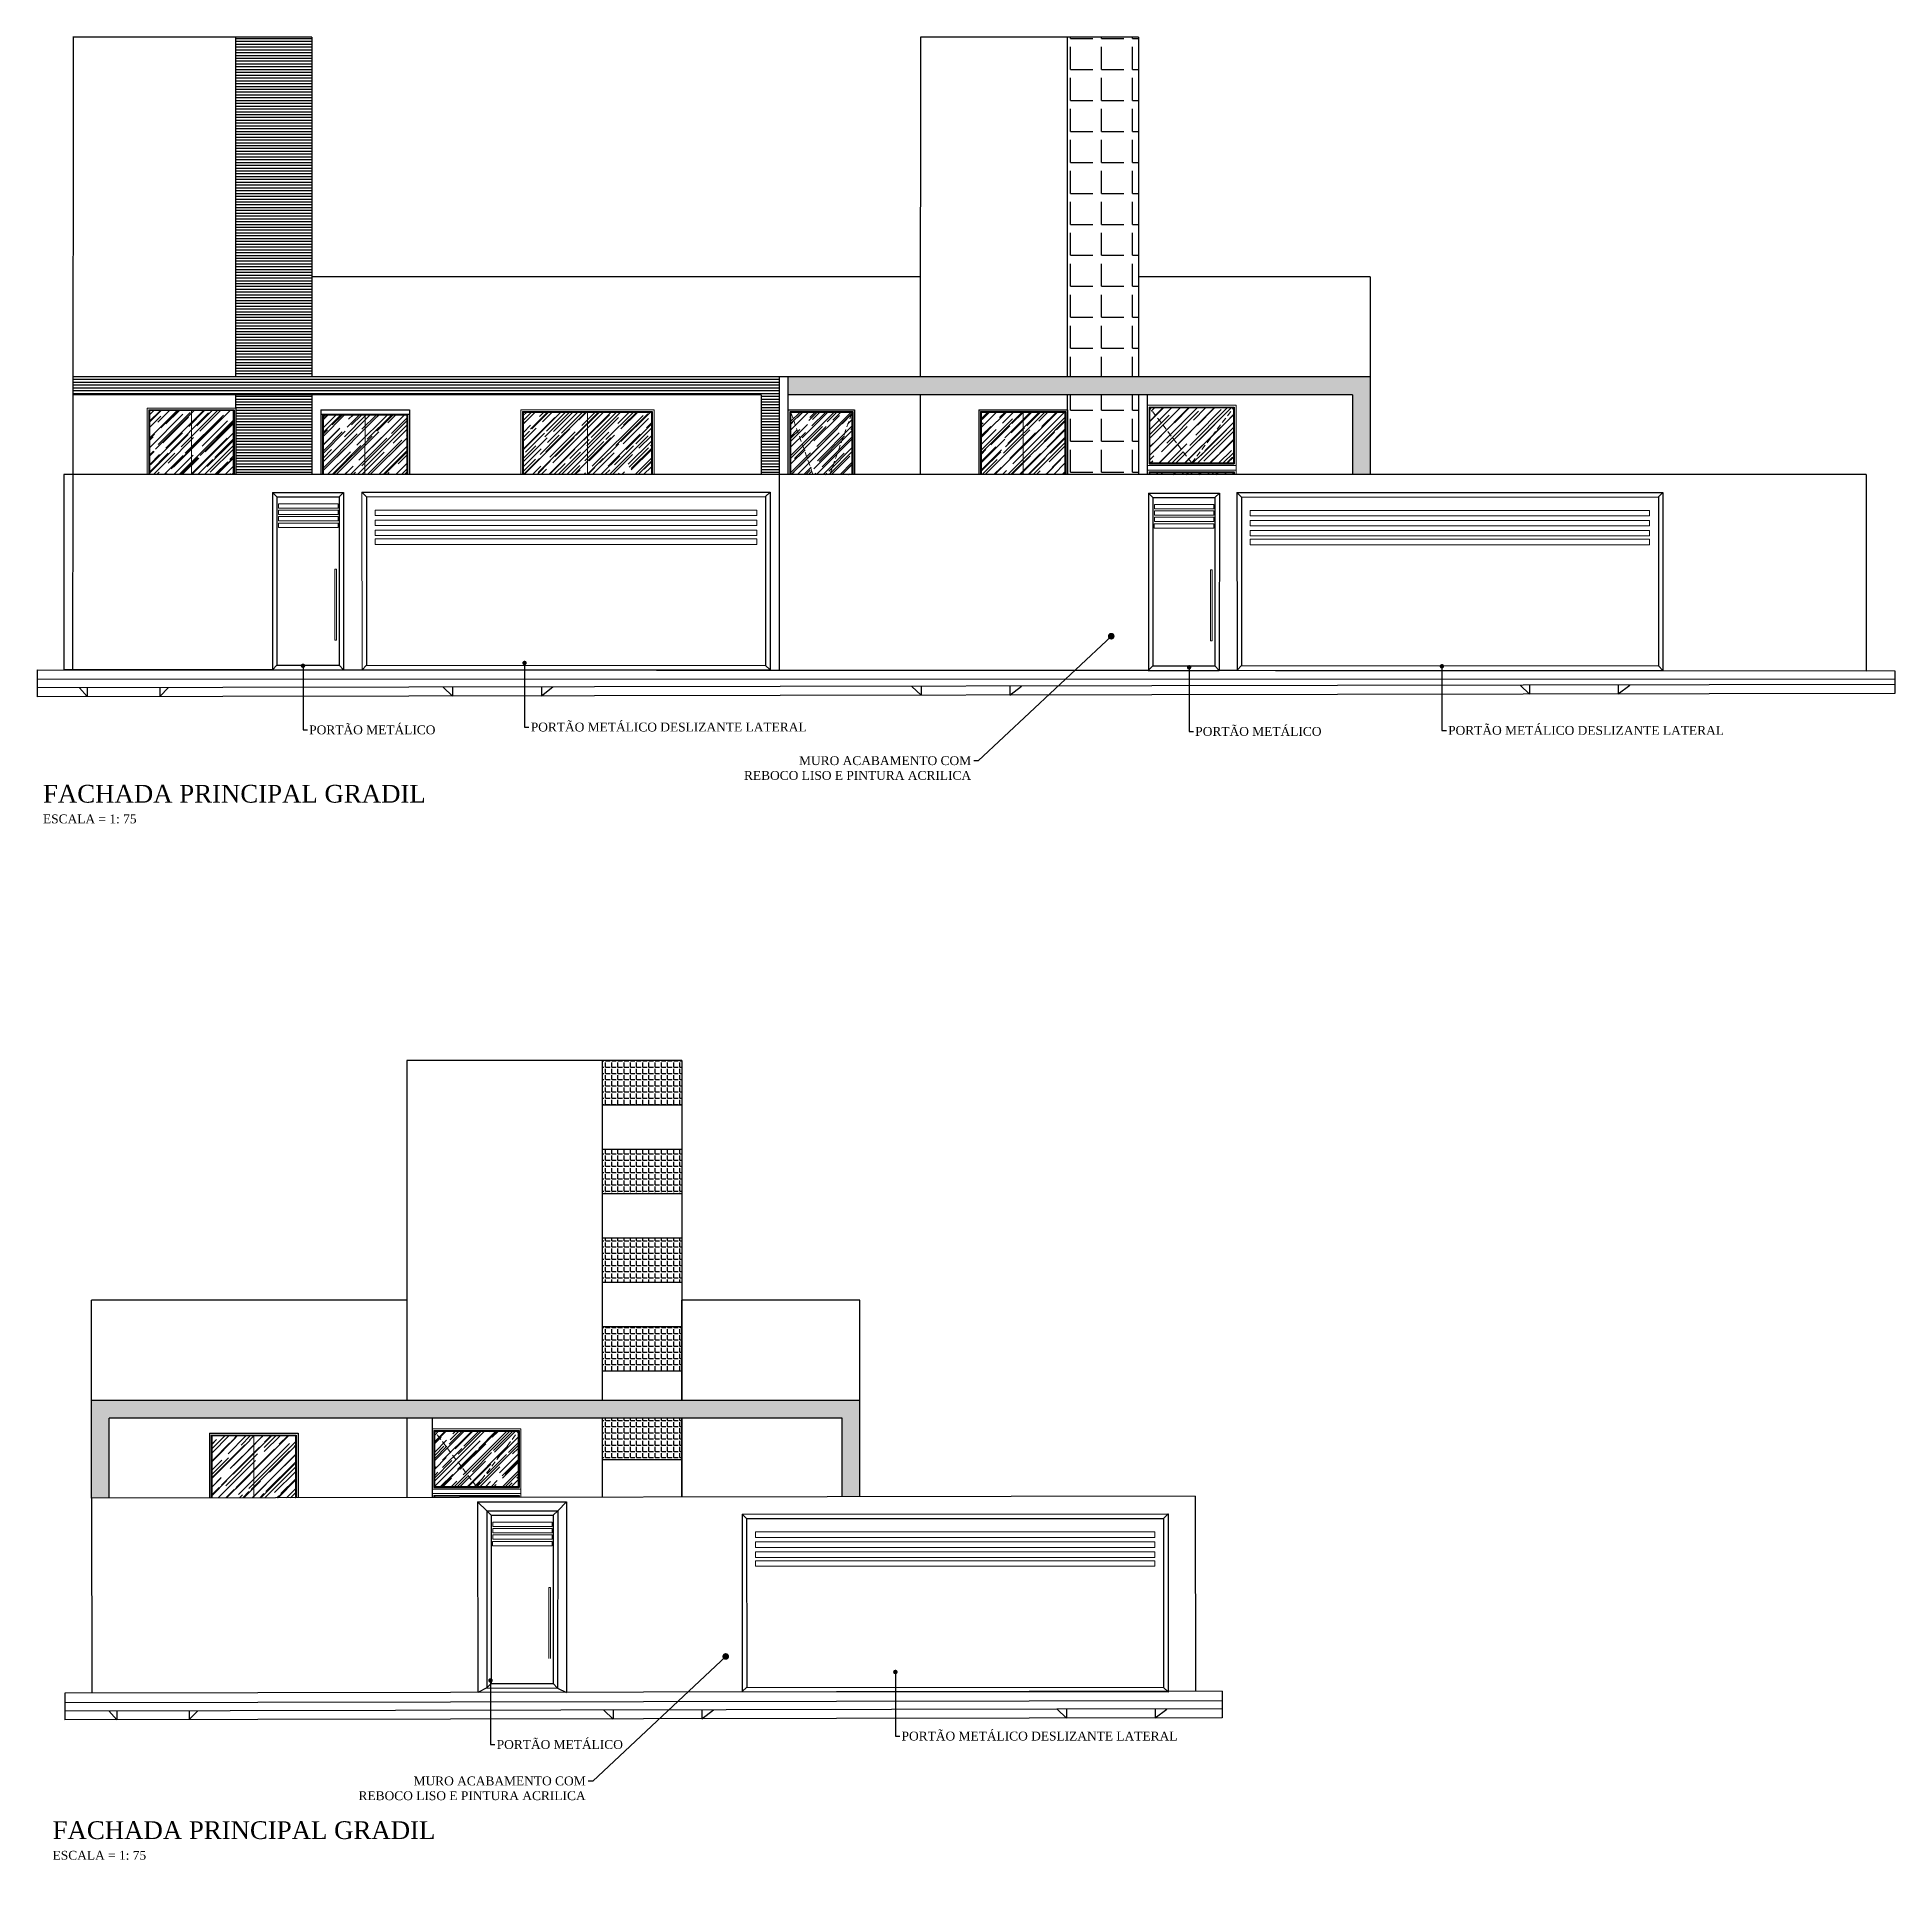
# Model space of a CAD drawing. Header units: centimetres. Extents: x -48696 to 156237, y -5617 to 29024.
# Drawn here: x -16706 to -14613, y 10435 to 12526 of the extents above; entities that cross this region are included whole.
import ezdxf
from ezdxf import colors
from ezdxf.entities.mleader import LeaderData, LeaderLine
from ezdxf.math import Vec2, Vec3

# ---------------------------------------------------------------- set-up
doc = ezdxf.new("R2010")
doc.units = ezdxf.units.CM
doc.linetypes.add('HIDDEN', pattern=[9.525, 6.35, -3.175])
for name, color, linetype in [('01', 1, 'Continuous'), ('ACESSORIOS', 2, 'Continuous'), ('Grama', 84, 'Continuous'), ('JANELA', 2, 'Continuous'), ('Piso Lay-out', 19, 'Continuous'), ('PN010', 1, 'Continuous'), ('PORTAS', 3, 'Continuous'), ('Texto', 2, 'Continuous')]:
    doc.layers.add(name, color=color, linetype=linetype)
for name, color, linetype, lineweight in [('Fachadas - Varanda', 3, 'Continuous', 30), ('Pilares Sub-solo', 7, 'Continuous', 70), ('Pisos Externos', 15, 'Continuous', 9), ('Portas - Janelas', 2, 'Continuous', 20), ('Projeção Janela', 15, 'HIDDEN', 9), ('Projeção Portas', 55, 'HIDDEN', 5)]:
    doc.layers.add(name, color=color, linetype=linetype, lineweight=lineweight)
doc.styles.add('Valéria', font='romantic.ttf', dxfattribs={"height": 10})
pattern_1 = [(0, (0, 1557.6595), (0, 3.175), [])]
pattern_2 = [(0, (0, 0), (0, 6.985), [5.08, -1.905]), (90, (0, 0), (-6.985, 4e-16), [5.08, -1.905])]

msp = doc.modelspace()

# ---------------------------------------------------------------- texts
at = {"layer": 'Texto', "insert": (-16699.46458, 11682.76287), "char_height": 10, "attachment_point": 1, "style": 'Valéria'}
msp.add_mtext('{\\H2x;\\C5;FACHADA PRINCIPAL GRADIL\\P\\H0.5x;\\C2;ESCALA = 1: 75}', dxfattribs=at)
at = {"layer": 'Texto', "insert": (-16688.62763, 10514.60326), "char_height": 10, "width": 421.6568047, "attachment_point": 1, "style": 'Valéria'}
msp.add_mtext('{\\H2x;\\C5;FACHADA PRINCIPAL GRADIL\\P\\H0.5x;\\C2;ESCALA = 1: 75  }', dxfattribs=at)

# ---------------------------------------------------------------- blocks, each defined once
blk = doc.blocks.new('_Dot')
at = {"color": 0, "linetype": 'ByBlock', "lineweight": -2}
blk.add_line((-0.5, 0), (-1, 0), dxfattribs=at)
at = {"color": 0, "linetype": 'ByBlock', "const_width": 0.5}
blk.add_lwpolyline([(-0.25, 0, 1), (0.25, 0, 1)], format="xyb", close=True, dxfattribs=at)

# ---------------------------------------------------------------- hatches: boundary and pattern name
h = msp.add_hatch()
h.set_pattern_fill('LINE', color=43)
h.set_pattern_definition(pattern_1)
h.paths.add_polyline_path([(-16482.16262, 12142.57945), (-16396.53058, 12142.57945), (-16396.53058, 12525.57945), (-16482.16262, 12525.57945)])
h.paths.add_polyline_path([(-16396.53058, 12122.57945), (-16482.16262, 12122.57945), (-16482.16262, 12107.57945), (-16482.20636, 12032.57945), (-16396.53058, 12032.57945)])
h = msp.add_hatch()
h.set_pattern_fill('ANGLE', color=43, scale=5)
h.set_pattern_definition([(0, (0, 1557.66), (0, 34.925), [25.4, -9.525]), (90, (0, 1557.66), (-34.925, 2e-15), [25.4, -9.525])])
h.paths.add_polyline_path([(-15544.84769, 12122.57945), (-15544.84769, 12105.60001), (-15544.83268, 12032.57945), (-15464.98323, 12032.57945), (-15464.98323, 12122.57945)])
h.paths.add_polyline_path([(-15544.84769, 12142.57945), (-15464.98323, 12142.57945), (-15464.98323, 12525.57945), (-15544.84769, 12525.57945)])
h = msp.add_hatch()
h.set_pattern_fill('LINE', color=43)
h.set_pattern_definition(pattern_1)
h.paths.add_polyline_path([(-15869.99974, 12122.57945), (-15870.00386, 12142.57945), (-16665.85498, 12142.57945), (-16665.86665, 12122.57945)])
h = msp.add_hatch()
h.set_pattern_fill('ANGLE', color=43)
h.set_pattern_definition([(0, (0, 1557.6595), (0, 6.985), [5.08, -1.905]), (90, (0, 1557.6595), (-6.985, 4e-16), [5.08, -1.905])])
h.paths.add_polyline_path([(-15223.70758, 12032.57945), (-15203.70758, 12032.57945), (-15203.70758, 12142.57945), (-15859.61241, 12142.57945), (-15859.61241, 12122.57945), (-15223.70758, 12122.57945)])
h = msp.add_hatch()
h.set_pattern_fill('LINE', color=43)
h.set_pattern_definition(pattern_1)
h.paths.add_polyline_path([(-15869.99974, 12122.57945), (-15889.99974, 12122.57945), (-15889.98124, 12032.57945), (-15869.98124, 12032.57945)])
h = msp.add_hatch()
h.set_pattern_fill('ANGLE', color=43)
h.set_pattern_definition(pattern_2)
h.paths.add_polyline_path([(-15979.49218, 11371.94788), (-16069.49218, 11371.94788), (-16069.49218, 11321.94788), (-15979.49218, 11321.94788)])
h.paths.add_polyline_path([(-15979.49218, 11271.94788), (-16069.49218, 11271.94788), (-16069.49218, 11221.94788), (-15979.49218, 11221.94788)])
h.paths.add_polyline_path([(-15979.49218, 11171.94788), (-16069.49218, 11171.94788), (-16069.49218, 11121.94788), (-15979.49218, 11121.94788)])
h.paths.add_polyline_path([(-15979.49218, 11071.94788), (-16069.49218, 11071.94788), (-16069.49218, 11021.94788), (-15979.49218, 11021.94788)])
h.paths.add_polyline_path([(-15979.49218, 10968.94788), (-16069.49218, 10968.94788), (-16069.49218, 10921.94788), (-15979.49218, 10921.94788)])
h = msp.add_hatch()
h.set_pattern_fill('ANGLE', color=43)
h.set_pattern_definition(pattern_2)
h.paths.add_polyline_path([(-15779.03177, 10988.94788), (-16644.88426, 10988.94788), (-16644.91624, 10878.94835), (-16624.91623, 10878.98402), (-16624.89007, 10968.94788), (-15799.0296, 10968.94788), (-15799.02, 10880.45724), (-15779.02, 10880.49292)])
at = {"layer": 'Grama', "transparency": 33554559}
h = msp.add_hatch(dxfattribs=at)
h.set_pattern_fill('AR-RROOF', color=33, scale=0.4, angle=45)
h.paths.add_polyline_path([(-16532.16438, 12104.56917), (-16579.1644, 12104.55951), (-16579.20638, 12032.57945), (-16532.14958, 12032.57945)])
h.paths.add_polyline_path([(-16485.16437, 12104.57884), (-16532.16438, 12104.56917), (-16532.14958, 12032.57945), (-16485.20636, 12032.57945)])
h.paths.add_polyline_path([(-16336.53059, 12099.57945), (-16383.53059, 12099.57945), (-16383.53059, 12032.57945), (-16336.64855, 12032.57945)])
h.paths.add_polyline_path([(-16289.53059, 12099.57945), (-16336.53059, 12099.57945), (-16336.64855, 12032.57945), (-16289.53059, 12032.57945)])
h.paths.add_polyline_path([(-16085.98593, 12102.57945), (-16158.0145, 12102.57945), (-16158.03524, 12032.57945), (-16085.98593, 12032.57945)])
h.paths.add_polyline_path([(-16013.86698, 12102.57945), (-16085.98593, 12102.57945), (-16085.98593, 12032.57945), (-16013.87954, 12032.57945)])
h.paths.add_polyline_path([(-15856.61241, 12102.57945), (-15856.61241, 12032.57945), (-15831.7801, 12032.57945)])
h.paths.add_polyline_path([(-15787.80621, 12102.57945), (-15856.61241, 12102.57945), (-15831.7801, 12032.57945), (-15812.62786, 12032.57945)])
h.paths.add_polyline_path([(-15787.80621, 12102.57945), (-15812.62786, 12032.57945), (-15787.79555, 12032.57945)])
h.paths.add_polyline_path([(-15594.84707, 12102.58973), (-15641.84707, 12102.58007), (-15641.83268, 12032.57945), (-15594.83268, 12032.57945)])
h.paths.add_polyline_path([(-15547.84707, 12102.59939), (-15594.84707, 12102.58973), (-15594.83268, 12032.57945), (-15547.83268, 12032.57945)])
h.paths.add_polyline_path([(-15451.98323, 12107.57945), (-15451.98323, 12045.57945), (-15404.98323, 12045.57945)], flags=17)
h.paths.add_polyline_path([(-15357.98323, 12107.57945), (-15451.98323, 12107.57945), (-15404.98323, 12045.57945)])
h.paths.add_polyline_path([(-15357.98323, 12107.57945), (-15404.98323, 12045.57945), (-15357.98323, 12045.57945)], flags=17)
h.paths.add_polyline_path([(-15357.98323, 12034.57945), (-15451.98323, 12034.57945), (-15451.98323, 12032.57945), (-15359.5217, 12032.57945)])
h = msp.add_hatch(dxfattribs=at)
h.set_pattern_fill('AR-RROOF', color=33, scale=0.4, angle=45)
h.paths.add_polyline_path([(-16461.99651, 10948.94788), (-16508.99651, 10948.94788), (-16508.99651, 10879.1908), (-16461.99651, 10879.27463)])
h.paths.add_polyline_path([(-16414.99651, 10948.94788), (-16461.99651, 10948.94788), (-16461.99651, 10879.27463), (-16414.99651, 10879.35847)])
h.paths.add_polyline_path([(-16164.04191, 10953.94788), (-16258.04191, 10953.94788), (-16211.04191, 10891.94788)])
h.paths.add_polyline_path([(-16258.04191, 10953.94788), (-16258.04191, 10891.94788), (-16211.04191, 10891.94788)], flags=17)
h.paths.add_polyline_path([(-16164.04191, 10953.94788), (-16211.04191, 10891.94788), (-16164.04191, 10891.94788)], flags=17)

# ---------------------------------------------------------------- linework, layer by layer
for p, q in [((-16665.6316, 12525.57945), (-16665.91914, 12032.57945)), ((-16396.53058, 12525.57945), (-16665.78907, 12525.57945)), ((-16482.16262, 12142.57945), (-16482.16262, 12525.57945)), ((-16396.53058, 12525.57945), (-16396.53058, 12142.57945)), ((-15710.58725, 12525.57945), (-15710.81064, 12142.57945)), ((-15464.98323, 12525.57945), (-15710.58725, 12525.57945)), ((-15544.84769, 12142.57945), (-15544.84769, 12525.57945)), ((-15464.98323, 12525.57945), (-15464.98323, 12142.57945)), ((-15710.74473, 12255.57945), (-16396.53058, 12255.57945)), ((-15203.70758, 12255.57945), (-15464.98323, 12255.57945)), ((-15203.70758, 12255.57945), (-15203.70758, 12032.57945)), ((-15203.70758, 12142.57945), (-16666.04746, 12142.57945)), ((-15870.00386, 12142.57945), (-15869.98124, 12032.57945)), ((-15859.61241, 12032.57945), (-15859.61241, 12142.57945)), ((-15889.99974, 12122.57945), (-16666.04746, 12122.57945)), ((-16482.16262, 12107.57945), (-16482.16262, 12122.57945)), ((-16396.53058, 12122.57945), (-16396.53058, 12032.57945)), ((-15889.99974, 12122.57945), (-15889.98124, 12032.57945)), ((-15223.70758, 12122.57945), (-15859.61241, 12122.57945)), ((-15710.8223, 12122.57945), (-15710.87479, 12032.57945)), ((-15544.84769, 12105.60001), (-15544.84769, 12122.57945)), ((-15464.98323, 12122.57945), (-15464.98323, 12032.57945)), ((-15454.98323, 12122.57945), (-15454.98323, 12032.57945)), ((-15223.70758, 12122.57945), (-15223.70758, 12032.57945)), ((-16386.53059, 12105.57945), (-16286.53059, 12105.57945)), ((-16286.53059, 12105.57945), (-16286.53059, 12032.57945)), ((-16013.86644, 12105.57999), (-16013.86644, 12105.57945)), ((-16012.86644, 12105.57981), (-16012.86644, 12105.57945)), ((-16706.04749, 11812.57329), (-16705.99315, 11782.10849)), ((-16706.04749, 11812.57329), (-14612.5896, 11811.37631)), ((-14612.5896, 11811.37631), (-14612.58435, 11785.84267)), ((-16706.02856, 11801.95817), (-14612.58776, 11802.38861)), ((-14612.58641, 11795.84269), (-16706.01099, 11792.10848)), ((-16649.50244, 11782.20926), (-16658.47347, 11792.19327)), ((-16649.52027, 11792.20924), (-16649.50244, 11782.20926)), ((-16567.92763, 11792.35479), (-16567.90979, 11782.3548)), ((-16567.90979, 11782.3548), (-16558.18904, 11792.37216)), ((-16237.8452, 11782.94356), (-16248.36387, 11792.92482)), ((-16237.86304, 11792.94355), (-16237.8452, 11782.94356)), ((-16137.8632, 11793.12193), (-16137.84536, 11783.12194)), ((-16137.84536, 11783.12194), (-16124.80865, 11793.14521)), ((-15709.85572, 11783.86662), (-15720.37439, 11793.84787)), ((-15709.87356, 11793.8666), (-15709.85572, 11783.86662)), ((-15609.87372, 11794.04498), (-15609.85588, 11784.045)), ((-15609.85588, 11784.045), (-15596.81917, 11794.06827)), ((-15024.2788, 11785.08954), (-15034.79747, 11795.07079)), ((-15024.29664, 11795.08952), (-15024.2788, 11785.08954)), ((-14924.2968, 11795.2679), (-14924.27896, 11785.26792)), ((-14924.27896, 11785.26792), (-14911.24225, 11795.29119)), ((-14612.58435, 11785.84267), (-16705.99315, 11782.10849)), ((-15979.49218, 11371.94788), (-16289.49652, 11371.94788)), ((-16289.49652, 11371.94788), (-16289.49652, 10988.94788)), ((-16069.49218, 11371.94788), (-16069.49218, 10988.94788)), ((-15979.49218, 11371.94788), (-15979.49218, 10988.94788)), ((-15979.49218, 11321.94788), (-16069.49218, 11321.94788)), ((-15979.49218, 11271.94788), (-16069.49218, 11271.94788)), ((-15979.49218, 11221.94788), (-16069.49218, 11221.94788)), ((-15979.49218, 11171.94788), (-16069.49218, 11171.94788)), ((-15979.49218, 11121.94788), (-16069.49218, 11121.94788)), ((-16644.91624, 10878.94835), (-16644.8514, 11101.94788)), ((-16289.49652, 11101.94788), (-16644.8514, 11101.94788)), ((-15779.04404, 11101.94788), (-15979.49218, 11101.94788)), ((-15979.49218, 10988.94788), (-15979.49218, 11101.94788)), ((-15779.02, 10880.49292), (-15779.04404, 11101.94788)), ((-15979.49218, 11071.94788), (-16069.49218, 11071.94788)), ((-15979.49218, 11021.94788), (-16069.49218, 11021.94788)), ((-15779.0296, 10988.94788), (-16644.98021, 10988.94788)), ((-16644.89007, 10968.94788), (-16644.98021, 10968.94788)), ((-16624.91623, 10878.98402), (-16624.89007, 10968.94788)), ((-15799.0296, 10968.94788), (-16624.89007, 10968.94788)), ((-16289.49652, 10968.94788), (-16289.49652, 10879.58234)), ((-16261.04191, 10968.94788), (-16261.04191, 10879.63309)), ((-16069.49218, 10968.94788), (-16069.49218, 10880.13532)), ((-15979.49218, 10968.94788), (-15979.49218, 10880.13532)), ((-15979.49218, 10880.13532), (-15979.49218, 10968.94788)), ((-15799.02, 10880.45724), (-15799.0296, 10968.94788)), ((-15979.49218, 10921.94788), (-16069.49218, 10921.94788)), ((-15370.52584, 10661.22123), (-16674.98017, 10658.89437)), ((-16674.98017, 10658.89437), (-16674.92665, 10628.89442)), ((-15370.52584, 10661.22123), (-15370.47232, 10631.22128)), ((-16674.96161, 10648.48899), (-15370.50728, 10650.81585)), ((-15370.49016, 10641.22126), (-16674.94449, 10638.8944)), ((-16616.37984, 10628.99885), (-16625.35087, 10638.98286)), ((-16616.39768, 10638.99884), (-16616.37984, 10628.99885)), ((-16534.80503, 10639.14438), (-16534.78719, 10629.14439)), ((-16534.78719, 10629.14439), (-16525.06644, 10639.16175)), ((-16057.05569, 10629.87167), (-16067.57435, 10639.85293)), ((-16057.07352, 10639.87166), (-16057.05569, 10629.87167)), ((-15957.07368, 10640.05004), (-15957.05584, 10630.05005)), ((-15957.05584, 10630.05005), (-15944.01913, 10640.07332)), ((-15546.05027, 10630.90808), (-15556.56894, 10640.88934)), ((-15546.06811, 10640.90807), (-15546.05027, 10630.90808)), ((-15446.06827, 10641.08645), (-15446.05043, 10631.08646)), ((-15446.05043, 10631.08646), (-15433.01372, 10641.10973)), ((-15370.47232, 10631.22128), (-16674.92665, 10628.89442))]:
    msp.add_line(p, q)
at = {"layer": '01'}
for p, q in [((-16580.16381, 12105.5593), (-16580.20638, 12032.57945)), ((-16580.16381, 12105.5593), (-16484.16379, 12105.57904)), ((-16484.16379, 12105.57904), (-16484.20636, 12032.57945))]:
    msp.add_line(p, q, dxfattribs=at)
at = {"layer": 'ACESSORIOS'}
for p, q in [((-15859.61241, 12105.57945), (-15784.80667, 12105.57945)), ((-15784.80667, 12105.57945), (-15784.79555, 12032.57945)), ((-15644.84769, 12105.57945), (-15544.84769, 12105.60001)), ((-15644.84769, 12105.57945), (-15644.83268, 12032.57945)), ((-15544.84769, 12105.60001), (-15544.83268, 12032.57945)), ((-16440.67085, 12012.44283), (-16360.6729, 12012.45928)), ((-16440.67085, 12012.44283), (-16440.67085, 11812.57945)), ((-16435.83209, 12007.44383), (-16440.67085, 12012.44283)), ((-16365.67188, 12007.45825), (-16360.6729, 12012.45928)), ((-16360.6729, 12012.45928), (-16360.81281, 11812.59592)), ((-16339.97623, 12012.5813), (-15880.15834, 12012.67584)), ((-16334.97521, 12007.58233), (-16339.97623, 12012.5813)), ((-15885.16184, 12007.67481), (-15880.15834, 12012.67584)), ((-15880.15834, 12012.67584), (-15880.15834, 11812.25945)), ((-15453.78916, 12011.70314), (-15373.79122, 12011.71959)), ((-15453.78916, 12011.70314), (-15453.78916, 11811.83976)), ((-15448.9504, 12006.70414), (-15453.78916, 12011.70314)), ((-15378.79019, 12006.71856), (-15373.79122, 12011.71959)), ((-15373.79122, 12011.71959), (-15373.93112, 11811.85623)), ((-15353.93118, 12012.16404), (-14874.01164, 12012.26272)), ((-15353.93118, 12012.16404), (-15353.89006, 11812.16405)), ((-15348.93016, 12007.16507), (-15353.93118, 12012.16404)), ((-14879.01164, 12007.26169), (-14874.01164, 12012.26272)), ((-14874.01164, 12012.26272), (-14874.01164, 11811.55514)), ((-16435.79305, 11817.58048), (-16440.79203, 11812.57945)), ((-16440.7875, 11812.44224), (-16360.79408, 11812.5959)), ((-16365.63284, 11817.59491), (-16360.81281, 11812.59592)), ((-16334.93614, 11817.5778), (-16339.93511, 11812.5813)), ((-16339.93511, 11812.5813), (-15880.15834, 11812.25945)), ((-15885.29513, 11817.26305), (-15880.15834, 11812.25945)), ((-15448.91137, 11816.84079), (-15453.91034, 11811.83976)), ((-15453.90581, 11811.70255), (-15373.9124, 11811.85621)), ((-15378.75115, 11816.85522), (-15373.93112, 11811.85623)), ((-15348.89109, 11817.16055), (-15353.89006, 11812.16405)), ((-15353.89006, 11812.16405), (-14874.01164, 11811.82813)), ((-14874.01164, 11811.82813), (-14879.01164, 11816.83163)), ((-16511.99651, 10951.94788), (-16411.99651, 10951.94788)), ((-16511.99651, 10951.94788), (-16511.99651, 10879.18545)), ((-16411.99651, 10951.94788), (-16411.99651, 10879.36382)), ((-16199.41226, 10864.60585), (-16119.41432, 10864.62229)), ((-16199.41226, 10864.60585), (-16199.41226, 10664.74247)), ((-16194.5735, 10859.60684), (-16199.41226, 10864.60585)), ((-16124.41329, 10859.62127), (-16119.41432, 10864.62229)), ((-16119.41432, 10864.62229), (-16119.55422, 10664.75893)), ((-15911.52503, 10860.86511), (-15431.60548, 10860.96379)), ((-15911.52503, 10860.86511), (-15911.4839, 10660.86511)), ((-15906.524, 10855.86614), (-15911.52503, 10860.86511)), ((-15436.60548, 10855.96276), (-15431.60548, 10860.96379)), ((-15431.60548, 10860.96379), (-15431.60548, 10660.25621)), ((-16194.53447, 10669.7435), (-16199.41226, 10664.8637)), ((-16199.41226, 10664.8637), (-16119.55422, 10664.75893)), ((-16124.37425, 10669.75792), (-16119.55422, 10664.75893)), ((-15906.48493, 10665.86162), (-15911.4839, 10660.86511)), ((-15911.4839, 10660.86511), (-15431.60548, 10660.5292)), ((-15431.60548, 10660.5292), (-15436.60548, 10665.5327))]:
    msp.add_line(p, q, dxfattribs=at)
at = {"layer": 'Fachadas - Varanda'}
for p, q in [((-15454.98323, 12122.57945), (-15454.98323, 12032.57945)), ((-16675.91914, 12032.58529), (-16676.04746, 11812.57945)), ((-14644.9188, 12032.57945), (-16675.91914, 12032.57945)), ((-16665.91914, 12032.57945), (-16666.04746, 11812.57362)), ((-15869.98124, 12032.57945), (-15869.93604, 11812.7452)), ((-14644.9188, 12032.57945), (-14645.0478, 11811.39487)), ((-16440.78742, 11812.57945), (-16676.04746, 11812.57945)), ((-16360.79408, 11812.5959), (-16339.93511, 11812.5813)), ((-15880.15834, 11812.25945), (-15453.78916, 11811.96099)), ((-15373.78915, 11811.90499), (-15353.93109, 11811.89109)), ((-14874.01164, 11811.55514), (-14645.0478, 11811.39487)), ((-16261.04191, 10968.94788), (-16261.04191, 10879.63309)), ((-15400.91822, 10881.16737), (-16644.91624, 10878.94835)), ((-16644.91624, 10878.94835), (-16644.52381, 10658.9487)), ((-16209.9078, 10874.60369), (-16109.40731, 10874.62435)), ((-16209.9078, 10874.60369), (-16209.5245, 10659.72464)), ((-16199.41226, 10864.60585), (-16209.9078, 10874.60369)), ((-16119.41432, 10864.62229), (-16109.40731, 10874.62435)), ((-16109.40731, 10874.62435), (-16109.55763, 10659.89054)), ((-15400.91822, 10881.16737), (-15400.52579, 10661.16772)), ((-16199.41226, 10664.8637), (-16209.5245, 10659.72464)), ((-16119.55422, 10664.75893), (-16109.55762, 10659.90296))]:
    msp.add_line(p, q, dxfattribs=at)
at = {"layer": 'JANELA'}
for p, q in [((-16582.16265, 12107.55889), (-16482.16262, 12107.57945)), ((-16482.16262, 12107.57945), (-16482.20636, 12032.57945))]:
    msp.add_line(p, q, dxfattribs=at)
at = {"layer": 'Pisos Externos'}
for p, q in [((-16580.1644, 12104.5593), (-16484.16437, 12104.57904)), ((-16579.16381, 12105.55951), (-16579.20638, 12032.57945)), ((-16532.16438, 12104.56917), (-16532.14958, 12032.57945)), ((-16485.16379, 12105.57884), (-16485.20636, 12032.57945)), ((-16383.53059, 12100.57945), (-16383.53059, 12032.57945)), ((-16289.53059, 12100.57945), (-16289.53059, 12032.57945)), ((-16159.0145, 12102.57945), (-16012.86698, 12102.57945)), ((-16158.01421, 12103.57945), (-16158.03524, 12032.57945)), ((-16085.98593, 12032.57945), (-16085.98593, 12102.57945)), ((-16013.8668, 12103.57945), (-16013.87954, 12032.57945)), ((-15857.61241, 12102.57945), (-15786.80621, 12102.57945)), ((-15856.61241, 12032.57945), (-15856.61241, 12103.57945)), ((-15787.80636, 12103.57945), (-15787.79555, 12032.57945)), ((-15642.84707, 12102.57986), (-15546.84707, 12102.5996)), ((-15641.84728, 12103.58007), (-15641.83268, 12032.57945)), ((-15594.84707, 12102.58973), (-15594.83268, 12032.57945)), ((-15547.84728, 12103.59939), (-15547.83268, 12032.57945)), ((-15452.98323, 12107.57945), (-15356.98323, 12107.57945)), ((-15451.98323, 12108.57945), (-15451.98323, 12044.57945)), ((-15357.98323, 12108.57945), (-15357.98323, 12044.57945)), ((-16384.53059, 12099.57945), (-16288.53059, 12099.57945)), ((-16336.53059, 12099.57945), (-16336.64855, 12032.57945)), ((-15452.98323, 12045.57945), (-15356.98323, 12045.57945)), ((-15452.98323, 12034.57945), (-15356.98323, 12034.57945)), ((-15451.98323, 12035.57945), (-15451.98323, 12032.57945)), ((-15357.98323, 12035.57945), (-15357.98323, 12032.57945)), ((-16366.81119, 11999.68956), (-16366.81119, 11994.77044)), ((-15379.9295, 11998.94987), (-15379.9295, 11994.03075)), ((-16366.85974, 11977.88449), (-16366.85974, 11972.96537)), ((-16366.81119, 11992.44386), (-16366.81119, 11987.52474)), ((-16366.80812, 11985.21279), (-16366.80812, 11980.29367)), ((-15895.18029, 11981.31903), (-15895.18468, 11975.05367)), ((-15895.1724, 11992.58438), (-15895.17679, 11986.31903)), ((-15379.97806, 11977.1448), (-15379.97806, 11972.22568)), ((-15379.9295, 11991.70417), (-15379.9295, 11986.78505)), ((-15379.92643, 11984.4731), (-15379.92643, 11979.55398)), ((-14889.01164, 11992.16713), (-14889.01164, 11985.90177)), ((-14889.01164, 11980.90177), (-14889.01164, 11974.63641)), ((-15895.19518, 11960.05366), (-15895.19956, 11953.78831)), ((-15895.18818, 11970.05367), (-15895.19256, 11963.78831)), ((-14889.01164, 11969.63641), (-14889.01164, 11963.37106)), ((-14889.01164, 11959.63641), (-14889.01164, 11953.37105)), ((-16370.67773, 11845.8209), (-16368.67773, 11845.8209)), ((-15383.79604, 11845.0812), (-15381.79604, 11845.0812)), ((-16509.99651, 10948.94788), (-16413.99651, 10948.94788)), ((-16508.99651, 10949.94788), (-16508.99651, 10879.1908)), ((-16461.99651, 10948.94788), (-16461.99651, 10879.27463)), ((-16414.99651, 10949.94788), (-16414.99651, 10879.35847)), ((-16259.04191, 10953.94788), (-16163.04191, 10953.94788)), ((-16258.04191, 10954.94788), (-16258.04191, 10890.94788)), ((-16164.04191, 10954.94788), (-16164.04191, 10890.94788)), ((-16259.04191, 10891.94788), (-16163.04191, 10891.94788)), ((-16259.04191, 10880.94788), (-16163.04191, 10880.94788)), ((-16258.04191, 10881.94788), (-16258.04191, 10879.63845)), ((-16164.04191, 10881.94788), (-16164.04191, 10879.80612)), ((-16125.5526, 10851.85257), (-16125.5526, 10846.93345)), ((-16125.5526, 10844.60687), (-16125.5526, 10839.68776)), ((-16125.60115, 10830.0475), (-16125.60115, 10825.12838)), ((-16125.54953, 10837.3758), (-16125.54953, 10832.45668)), ((-15446.60548, 10840.86819), (-15446.60548, 10834.60284)), ((-15446.60548, 10829.60284), (-15446.60548, 10823.33748)), ((-15446.60548, 10818.33748), (-15446.60548, 10812.07213)), ((-15446.60548, 10808.33747), (-15446.60548, 10802.07212))]:
    msp.add_line(p, q, dxfattribs=at)
for points in [[(-16366.81018, 11994.77044), (-16433.94877, 11994.77044), (-16433.94877, 11999.68956), (-16366.81119, 11999.68956)], [(-15379.92849, 11994.03075), (-15447.06709, 11994.03075), (-15447.06709, 11998.94987), (-15379.9295, 11998.94987)], [(-16366.8526, 11972.96537), (-16433.99119, 11972.96537), (-16433.99119, 11977.88449), (-16366.85361, 11977.88449)], [(-16366.80812, 11987.52474), (-16433.94571, 11987.52474), (-16433.94571, 11992.44386), (-16366.80913, 11992.44386)], [(-16366.80302, 11980.29367), (-16433.94265, 11980.29367), (-16433.94265, 11985.21279), (-16366.80403, 11985.21279)], [(-15895.17679, 11986.31903), (-16324.97212, 11986.31903), (-16324.97212, 11992.58438), (-15895.1724, 11992.58438)], [(-15895.18468, 11975.05367), (-16324.96981, 11975.05367), (-16324.96981, 11981.31903), (-15895.18029, 11981.31903)], [(-15379.97091, 11972.22568), (-15447.1095, 11972.22568), (-15447.1095, 11977.1448), (-15379.97192, 11977.1448)], [(-15379.92643, 11986.78505), (-15447.06402, 11986.78505), (-15447.06402, 11991.70417), (-15379.92745, 11991.70417)], [(-15379.92133, 11979.55398), (-15447.06097, 11979.55398), (-15447.06097, 11984.4731), (-15379.92234, 11984.4731)], [(-14889.01164, 11985.90177), (-15338.92707, 11985.90177), (-15338.92707, 11992.16713), (-14889.01164, 11992.16713)], [(-14889.01164, 11974.63641), (-15338.92476, 11974.63641), (-15338.92476, 11980.90177), (-14889.01164, 11980.90177)], [(-15895.19256, 11963.78831), (-16324.96749, 11963.78831), (-16324.96749, 11970.05367), (-15895.18818, 11970.05367)], [(-15895.19956, 11953.78831), (-16324.96415, 11953.78831), (-16324.96415, 11960.05366), (-15895.19518, 11960.05366)], [(-14889.01164, 11963.37106), (-15338.92244, 11963.37106), (-15338.92244, 11969.63641), (-14889.01164, 11969.63641)], [(-14889.01164, 11953.37105), (-15338.9191, 11953.37105), (-15338.9191, 11959.63641), (-14889.01164, 11959.63641)], [(-16370.67773, 11925.8209), (-16370.67773, 11845.8209)], [(-16368.67773, 11845.8209), (-16368.67773, 11925.8209), (-16370.67773, 11925.8209)], [(-15383.79604, 11925.0812), (-15383.79604, 11845.0812)], [(-15381.79604, 11845.0812), (-15381.79604, 11925.0812), (-15383.79604, 11925.0812)], [(-16125.55159, 10846.93345), (-16192.69019, 10846.93345), (-16192.69019, 10851.85257), (-16125.5526, 10851.85257)], [(-16125.54953, 10839.68776), (-16192.68712, 10839.68776), (-16192.68712, 10844.60687), (-16125.55055, 10844.60687)], [(-16125.59401, 10825.12838), (-16192.7326, 10825.12838), (-16192.7326, 10830.0475), (-16125.59502, 10830.0475)], [(-16125.54443, 10832.45668), (-16192.68407, 10832.45668), (-16192.68407, 10837.3758), (-16125.54544, 10837.3758)], [(-15446.60548, 10834.60284), (-15896.52092, 10834.60284), (-15896.52092, 10840.86819), (-15446.60548, 10840.86819)], [(-15446.60548, 10823.33748), (-15896.5186, 10823.33748), (-15896.5186, 10829.60284), (-15446.60548, 10829.60284)], [(-15446.60548, 10812.07213), (-15896.51628, 10812.07213), (-15896.51628, 10818.33748), (-15446.60548, 10818.33748)], [(-15446.60548, 10802.07212), (-15896.51294, 10802.07212), (-15896.51294, 10808.33747), (-15446.60548, 10808.33747)], [(-16129.41914, 10777.98391), (-16129.41914, 10697.98391)], [(-16127.41914, 10697.98391), (-16127.41914, 10777.98391), (-16129.41914, 10777.98391)]]:
    msp.add_lwpolyline(points, dxfattribs=at)
at = {"layer": 'PN010'}
for p, q in [((-16386.53059, 12100.57945), (-16286.53059, 12100.57945)), ((-16384.53059, 12100.57945), (-16384.53059, 12032.57945)), ((-16288.53059, 12100.57945), (-16288.53059, 12032.57945)), ((-16159.01421, 12103.57945), (-16159.03524, 12032.57945)), ((-16159.01421, 12103.57945), (-16012.8668, 12103.57945)), ((-16012.8668, 12103.57945), (-16012.87954, 12032.57945)), ((-15857.61241, 12103.57945), (-15786.80636, 12103.57945)), ((-15857.61241, 12032.57945), (-15857.61241, 12103.57945)), ((-15786.80636, 12103.57945), (-15786.79555, 12032.57945)), ((-15642.84728, 12103.57986), (-15546.84728, 12103.5996)), ((-15642.84728, 12103.57986), (-15642.83268, 12032.57945)), ((-15546.84728, 12103.5996), (-15546.83268, 12032.57945)), ((-15452.98323, 12108.57945), (-15356.98323, 12108.57945)), ((-15452.98323, 12108.57945), (-15452.98323, 12044.57945)), ((-15356.98323, 12108.57945), (-15356.98323, 12044.57945)), ((-15452.98323, 12044.57945), (-15356.98323, 12044.57945)), ((-15452.98323, 12035.57945), (-15452.98323, 12032.57945)), ((-15452.98323, 12035.57945), (-15356.98323, 12035.57945)), ((-15356.98323, 12035.57945), (-15356.98323, 12032.57945)), ((-16435.83209, 12007.44383), (-16365.67188, 12007.45825)), ((-16435.83209, 12007.44383), (-16435.79305, 11817.58048)), ((-16365.67188, 12007.45825), (-16365.63284, 11817.59491)), ((-16334.97521, 12007.58233), (-15885.16184, 12007.67481)), ((-16334.97521, 12007.58233), (-16334.93614, 11817.5778)), ((-15895.16184, 12007.68181), (-15895.16184, 12007.67276)), ((-15885.16184, 12007.67481), (-15885.29513, 11817.26305)), ((-15448.9504, 12006.70414), (-15378.79019, 12006.71856)), ((-15448.9504, 12006.70414), (-15448.91137, 11816.84079)), ((-15378.79019, 12006.71856), (-15378.75115, 11816.85522)), ((-15348.93016, 12007.16507), (-14879.01164, 12007.26169)), ((-15348.93016, 12007.16507), (-15348.89109, 11817.16055)), ((-14909.11679, 12007.26456), (-14909.11679, 12007.2555)), ((-14889.01164, 12007.26169), (-14889.01164, 12007.25964)), ((-14879.01164, 12007.26169), (-14879.01164, 11816.83163)), ((-16435.79305, 11817.58048), (-16365.63284, 11817.59491)), ((-16334.93614, 11817.5778), (-15885.29513, 11817.26305)), ((-15448.91137, 11816.84079), (-15378.75115, 11816.85522)), ((-15348.89109, 11817.16055), (-14879.01164, 11816.83163)), ((-16509.99651, 10949.94788), (-16413.99651, 10949.94788)), ((-16509.99651, 10949.94788), (-16509.99651, 10879.18901)), ((-16413.99651, 10949.94788), (-16413.99651, 10879.36026)), ((-16259.04191, 10954.94788), (-16163.04191, 10954.94788)), ((-16259.04191, 10954.94788), (-16259.04191, 10890.94788)), ((-16163.04191, 10954.94788), (-16163.04191, 10890.94788)), ((-16259.04191, 10890.94788), (-16163.04191, 10890.94788)), ((-16259.04191, 10881.94788), (-16259.04191, 10879.63666)), ((-16259.04191, 10881.94788), (-16163.04191, 10881.94788)), ((-16163.04191, 10881.94788), (-16163.04191, 10879.8079)), ((-16194.5735, 10859.60684), (-16124.41329, 10859.62127)), ((-16194.5735, 10859.60684), (-16194.53447, 10669.7435)), ((-16124.41329, 10859.62127), (-16124.37425, 10669.75792)), ((-15906.524, 10855.86614), (-15436.60548, 10855.96276)), ((-15906.524, 10855.86614), (-15906.48493, 10665.86162)), ((-15466.71063, 10855.96563), (-15466.71063, 10855.95657)), ((-15446.60548, 10855.96276), (-15446.60548, 10855.9607)), ((-15436.60548, 10855.96276), (-15436.60548, 10665.5327)), ((-16194.53447, 10669.7435), (-16124.37425, 10669.75792)), ((-15906.48493, 10665.86162), (-15436.60548, 10665.5327))]:
    msp.add_line(p, q, dxfattribs=at)
at = {"layer": 'PORTAS', "color": 2, "linetype": 'Continuous'}
for p, q in [((-16386.53059, 12105.57945), (-16386.53059, 12032.57945)), ((-16386.53059, 12105.57945), (-16286.53059, 12105.57945)), ((-16286.53059, 12105.57945), (-16286.53059, 12032.57945))]:
    msp.add_line(p, q, dxfattribs=at)
at = {"layer": 'Portas - Janelas'}
for p, q in [((-16582.16265, 12107.55889), (-16582.20638, 12032.57945)), ((-16161.01361, 12105.57945), (-16161.03524, 12032.57945)), ((-16161.01361, 12105.57945), (-16010.86644, 12105.57945)), ((-16010.86644, 12105.57945), (-16010.87954, 12032.57945)), ((-15454.98323, 12110.57945), (-15354.98323, 12110.57945)), ((-15354.98323, 12110.57945), (-15354.98323, 12032.57945)), ((-15454.98323, 12042.57945), (-15354.98323, 12042.57945)), ((-15454.98323, 12037.57945), (-15354.98323, 12037.57945)), ((-16339.97623, 12012.5813), (-16339.93511, 11812.5813)), ((-15880.16184, 12007.67584), (-15880.15731, 12007.67584)), ((-16261.04191, 10956.94788), (-16161.04191, 10956.94788)), ((-16161.04191, 10956.94788), (-16161.04191, 10879.81147)), ((-16261.04191, 10888.94788), (-16161.04191, 10888.94788)), ((-16261.04191, 10883.94788), (-16161.04191, 10883.94788))]:
    msp.add_line(p, q, dxfattribs=at)
at = {"layer": 'Projeção Janela'}
for p, q in [((-15856.61241, 12102.57945), (-15831.7801, 12032.57945)), ((-15812.62786, 12032.57945), (-15787.80621, 12102.57945))]:
    msp.add_line(p, q, dxfattribs=at)
at = {"layer": 'Projeção Portas'}
for p, q in [((-15404.98323, 12045.57945), (-15451.98323, 12107.57945)), ((-15404.98323, 12045.57945), (-15357.98323, 12107.57945)), ((-15359.5217, 12032.57945), (-15357.98323, 12034.57945)), ((-16211.04191, 10891.94788), (-16258.04191, 10953.94788)), ((-16211.04191, 10891.94788), (-16164.04191, 10953.94788)), ((-16164.92139, 10879.80455), (-16164.04191, 10880.94788))]:
    msp.add_line(p, q, dxfattribs=at)

msp.set_redraw_order([(e.dxf.handle, doc.entitydb.next_handle()) for e in msp.query("TEXT MTEXT ATTDEF DIMENSION ARC_DIMENSION")])  # texts and dimensions are drawn at this point

# ---------------------------------------------------------------- leaders
at = {"layer": 'Pilares Sub-solo'}
ml = msp.add_multileader_mtext('Standard', dxfattribs=at)
ml.set_content('MURO ACABAMENTO COM \\PREBOCO LISO E PINTURA ACRILICA', color=2, style='Valéria')
ml.set_leader_properties(color=15)
ml.set_arrow_properties(name='DOT')
ml.build(insert=Vec2(0, 0))
ml.multileader.update_dxf_attribs({"dogleg_length": 5, "arrow_head_size": 7.5})
ctx = ml.context
ctx.base_point, ctx.char_height, ctx.arrow_head_size, ctx.landing_gap_size, ctx.plane_origin = Vec3(-15906.83155, 11709.98508), 10, 7.5, 3, Vec3(-15678.61263, 12389.96277)
ctx.text_align_type = 2
notes = []
notes.append((ctx, [(0, (1, 1, 0), (-15645.56527, 11709.98508), (-1, 0), 5, [(0, [(-15495.67498, 11850.36753)], 0, [])])]))
ctx.mtext.insert, ctx.mtext.rotation, ctx.mtext.alignment, ctx.mtext.flow_direction = Vec3(-15653.56527, 11715.08863), 6.2831853072, 3, 5
ml = msp.add_multileader_mtext('Standard', dxfattribs=at)
ml.set_content('MURO ACABAMENTO COM \\PREBOCO LISO E PINTURA ACRILICA', color=2, style='Valéria')
ml.set_leader_properties(color=15)
ml.set_arrow_properties(name='DOT')
ml.build(insert=Vec2(0, 0))
ml.multileader.update_dxf_attribs({"dogleg_length": 5, "arrow_head_size": 7.5})
ctx = ml.context
ctx.base_point, ctx.char_height, ctx.arrow_head_size, ctx.landing_gap_size, ctx.plane_origin = Vec3(-16341.23976, 10559.96897), 10, 7.5, 3, Vec3(-16113.02085, 11239.94666)
ctx.text_align_type = 2
notes.append((ctx, [(0, (1, 1, 0), (-16079.97349, 10559.96897), (-1, 0), 5, [(0, [(-15930.0832, 10700.35142)], 0, [])])]))
ctx.mtext.insert, ctx.mtext.rotation, ctx.mtext.alignment, ctx.mtext.flow_direction = Vec3(-16087.97349, 10565.07252), 6.2831853072, 3, 5
at = {"layer": 'Piso Lay-out'}
ml = msp.add_multileader_mtext('Standard', dxfattribs=at)
ml.set_content('PORTÃO METÁLICO', color=2, style='Valéria')
ml.set_leader_properties(color=15)
ml.set_arrow_properties(name='DOT')
ml.build(insert=Vec2(0, 0))
ml.multileader.update_dxf_attribs({"dogleg_length": 5, "arrow_head_size": 5})
ctx = ml.context
ctx.base_point, ctx.char_height, ctx.arrow_head_size, ctx.plane_origin = Vec3(-16401.45712, 11744.6867), 10, 5, Vec3(-16406.45712, 11817.35419)
notes.append((ctx, [(0, (1, 1, 0), (-16406.45712, 11744.6867), (1, 0), 5, [(0, [(-16406.45712, 11817.01943)], 0, [])])]))
ctx.mtext.insert, ctx.mtext.flow_direction = Vec3(-16399.45712, 11749.79025), 5
ml = msp.add_multileader_mtext('Standard', dxfattribs=at)
ml.set_content('PORTÃO METÁLICO DESLIZANTE LATERAL', color=2, style='Valéria')
ml.set_leader_properties(color=15)
ml.set_arrow_properties(name='DOT')
ml.build(insert=Vec2(0, 0))
ml.multileader.update_dxf_attribs({"dogleg_length": 5, "arrow_head_size": 5})
ctx = ml.context
ctx.base_point, ctx.char_height, ctx.arrow_head_size, ctx.plane_origin = Vec3(-16151.80504, 11747.86042), 10, 5, Vec3(-16156.80504, 11820.52791)
notes.append((ctx, [(0, (1, 1, 0), (-16156.80504, 11747.86042), (1, 0), 5, [(0, [(-16156.80504, 11820.19315)], 0, [])])]))
ctx.mtext.insert, ctx.mtext.flow_direction = Vec3(-16149.80504, 11752.96397), 5
ml = msp.add_multileader_mtext('Standard', dxfattribs=at)
ml.set_content('PORTÃO METÁLICO', color=2, style='Valéria')
ml.set_leader_properties(color=15)
ml.set_arrow_properties(name='DOT')
ml.build(insert=Vec2(0, 0))
ml.multileader.update_dxf_attribs({"dogleg_length": 5, "arrow_head_size": 5})
ctx = ml.context
ctx.base_point, ctx.char_height, ctx.arrow_head_size, ctx.plane_origin = Vec3(-15402.94444, 11742.92948), 10, 5, Vec3(-15407.94444, 11815.59697)
notes.append((ctx, [(0, (1, 1, 0), (-15407.94444, 11742.92948), (1, 0), 5, [(0, [(-15407.94444, 11815.26221)], 0, [])])]))
ctx.mtext.insert, ctx.mtext.flow_direction = Vec3(-15400.94444, 11748.03303), 5
ml = msp.add_multileader_mtext('Standard', dxfattribs=at)
ml.set_content('PORTÃO METÁLICO DESLIZANTE LATERAL', color=2, style='Valéria')
ml.set_leader_properties(color=15)
ml.set_arrow_properties(name='DOT')
ml.build(insert=Vec2(0, 0))
ml.multileader.update_dxf_attribs({"dogleg_length": 5, "arrow_head_size": 5})
ctx = ml.context
ctx.base_point, ctx.char_height, ctx.arrow_head_size, ctx.plane_origin = Vec3(-15118.01454, 11744.12573), 10, 5, Vec3(-15123.01454, 11816.79321)
notes.append((ctx, [(0, (1, 1, 0), (-15123.01454, 11744.12573), (1, 0), 5, [(0, [(-15123.01454, 11816.45845)], 0, [])])]))
ctx.mtext.insert, ctx.mtext.flow_direction = Vec3(-15116.01454, 11749.22928), 5
ml = msp.add_multileader_mtext('Standard', dxfattribs=at)
ml.set_content('PORTÃO METÁLICO DESLIZANTE LATERAL', color=2, style='Valéria')
ml.set_leader_properties(color=15)
ml.set_arrow_properties(name='DOT')
ml.build(insert=Vec2(0, 0))
ml.multileader.update_dxf_attribs({"dogleg_length": 5, "arrow_head_size": 5})
ctx = ml.context
ctx.base_point, ctx.char_height, ctx.arrow_head_size, ctx.plane_origin = Vec3(-15733.91522, 10610.5367), 10, 5, Vec3(-15738.91522, 10683.20419)
notes.append((ctx, [(0, (1, 1, 0), (-15738.91522, 10610.5367), (1, 0), 5, [(0, [(-15738.91522, 10682.86943)], 0, [])])]))
ctx.mtext.insert, ctx.mtext.flow_direction = Vec3(-15731.91522, 10615.64025), 5
ml = msp.add_multileader_mtext('Standard', dxfattribs=at)
ml.set_content('PORTÃO METÁLICO', color=2, style='Valéria')
ml.set_leader_properties(color=15)
ml.set_arrow_properties(name='DOT')
ml.build(insert=Vec2(0, 0))
ml.multileader.update_dxf_attribs({"dogleg_length": 5, "arrow_head_size": 5})
ctx = ml.context
ctx.base_point, ctx.char_height, ctx.arrow_head_size, ctx.plane_origin = Vec3(-16190.18134, 10601.03679), 10, 5, Vec3(-16195.18134, 10673.70428)
notes.append((ctx, [(0, (1, 1, 0), (-16195.18134, 10601.03679), (1, 0), 5, [(0, [(-16195.18134, 10673.36952)], 0, [])])]))
ctx.mtext.insert, ctx.mtext.flow_direction = Vec3(-16188.18134, 10606.14034), 5
for ctx, leaders in notes:
    for number, flags, end, landing, length, lines in leaders:
        leader = LeaderData()
        leader.index, (leader.has_last_leader_line, leader.has_dogleg_vector, leader.attachment_direction) = number, flags
        leader.last_leader_point, leader.dogleg_vector, leader.dogleg_length = Vec3(end), Vec3(landing), length
        for number, points, colour, breaks in lines:
            line = LeaderLine()
            line.index, line.vertices, line.color, line.breaks = number, Vec3.list(points), colors.encode_raw_color(colour), breaks
            leader.lines.append(line)
        ctx.leaders.append(leader)

doc.saveas('drawing.dxf')
